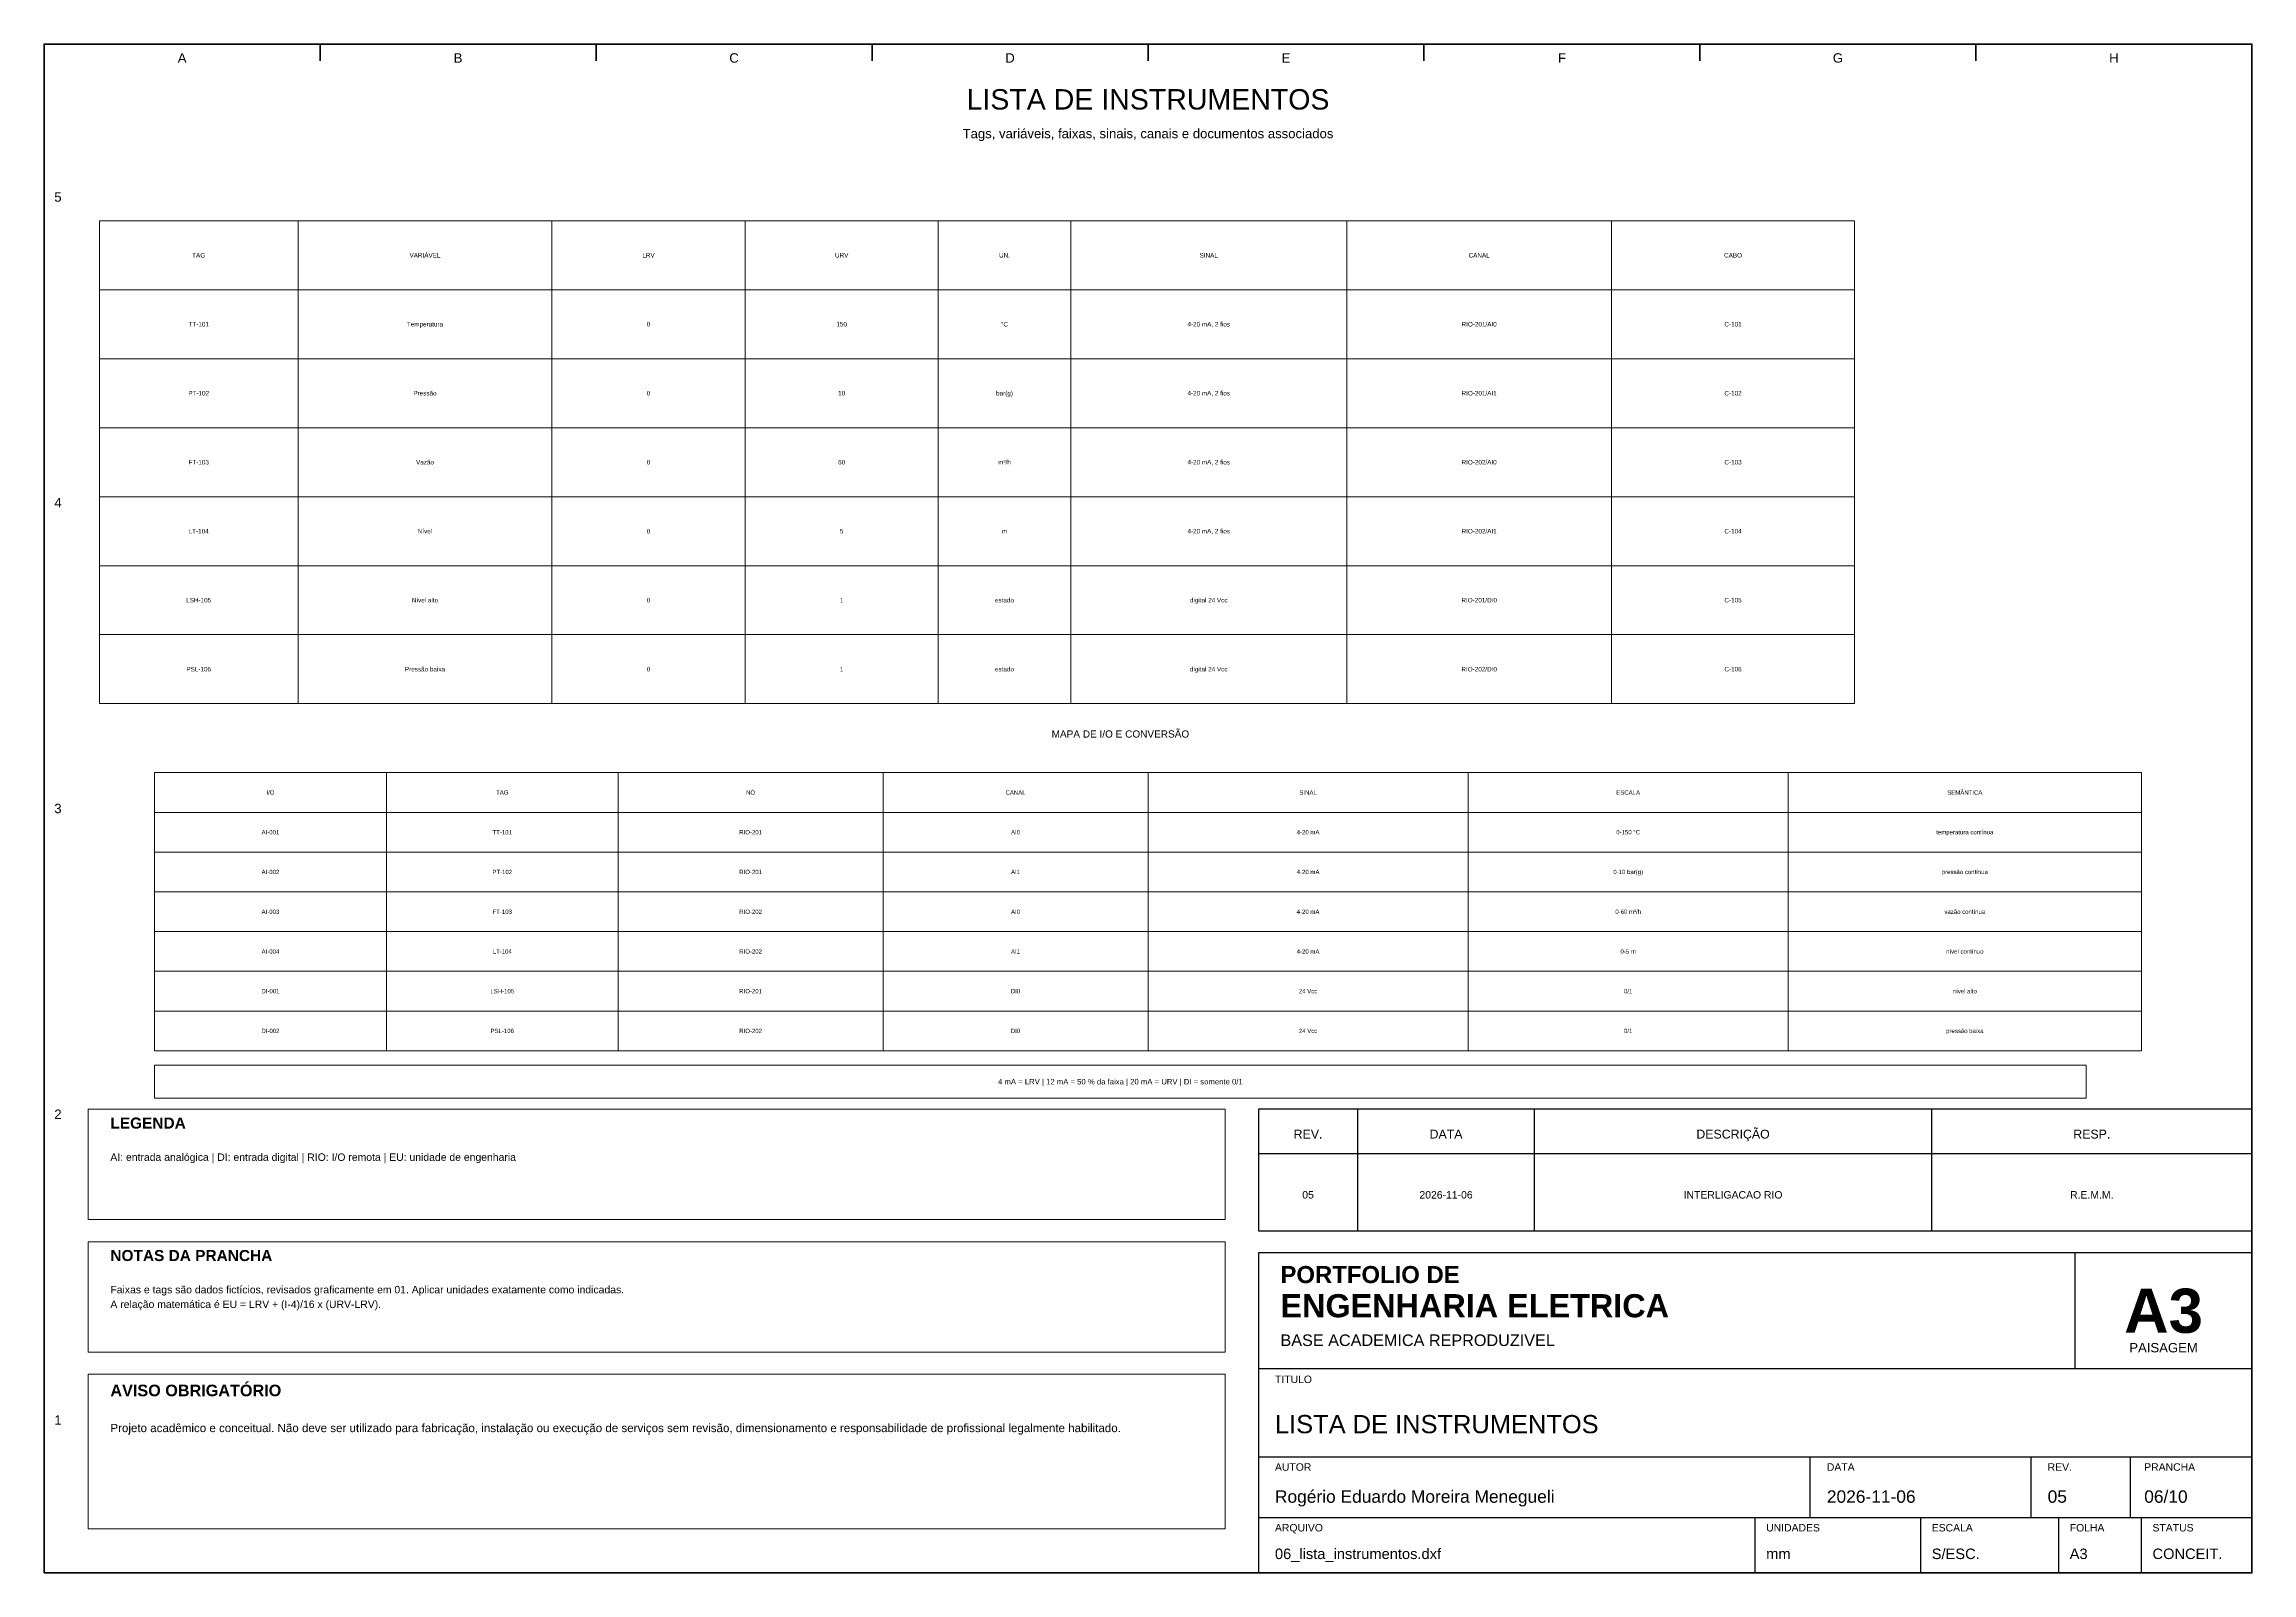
# Model space of a CAD drawing. Header units: millimetres. Extents: x 10 to 410, y 10 to 287.
import ezdxf
from ezdxf.enums import TextEntityAlignment as Align

# ---------------------------------------------------------------- set-up
doc = ezdxf.new("R2010")
doc.units = ezdxf.units.MM
for name, color, linetype, lineweight in [('00_MOLDURA', 7, 'CONTINUOUS', 50), ('01_CARIMBO', 7, 'CONTINUOUS', 25), ('02_TEXTO', 7, 'CONTINUOUS', 18), ('07_INSTRUMENTACAO', 202, 'CONTINUOUS', 25), ('12_LEGENDA', 7, 'CONTINUOUS', 18), ('13_NOTAS', 7, 'CONTINUOUS', 18)]:
    doc.layers.add(name, color=color, linetype=linetype, lineweight=lineweight)
doc.styles.add('PORTFOLIO_TEXTO', font='arial.ttf')
doc.styles.add('PORTFOLIO_TITULO', font='arialbd.ttf', dxfattribs={"width": 0.92})

# ---------------------------------------------------------------- blocks, each defined once
blk = doc.blocks.new('CARIMBO_A3')
at = {"layer": '01_CARIMBO'}
for p, q in [((148, 37), (148, 58)), ((0, 37), (180, 37)), ((0, 21), (180, 21)), ((100, 10), (100, 21)), ((140, 10), (140, 21)), ((158, 10), (158, 21)), ((0, 10), (180, 10)), ((90, 0), (90, 10)), ((120, 0), (120, 10)), ((145, 0), (145, 10)), ((160, 0), (160, 10))]:
    blk.add_line(p, q, dxfattribs=at)
blk.add_lwpolyline([(0, 0), (180, 0), (180, 58), (0, 58)], close=True, dxfattribs=at)
at = {"layer": '01_CARIMBO', "style": 'PORTFOLIO_TEXTO'}
for s, p in [('TITULO', (3, 34.4)), ('AUTOR', (3, 18.5)), ('DATA', (103, 18.5)), ('REV.', (143, 18.5)), ('PRANCHA', (160.5, 18.5)), ('ARQUIVO', (3, 7.5)), ('UNIDADES', (92, 7.5)), ('ESCALA', (122, 7.5)), ('FOLHA', (147, 7.5)), ('STATUS', (162, 7.5))]:
    blk.add_text(s, height=1.35, dxfattribs=at).set_placement(p)
at = {"layer": '02_TEXTO'}
for s, height, style, p in [('PORTFOLIO DE', 3.1, 'PORTFOLIO_TITULO', (4, 52.5)), ('ENGENHARIA ELETRICA', 4.2, 'PORTFOLIO_TITULO', (4, 46.3)), ('BASE ACADEMICA REPRODUZIVEL', 2.1, 'PORTFOLIO_TEXTO', (4, 41.1))]:
    blk.add_text(s, height=height, dxfattribs=dict(at, style=style)).set_placement(p)
for s, height, style, p in [('A3', 8, 'PORTFOLIO_TITULO', (164, 47.5)), ('PAISAGEM', 1.7, 'PORTFOLIO_TEXTO', (164, 40.8))]:
    blk.add_text(s, height=height, dxfattribs=dict(at, style=style)).set_placement(p, align=Align.MIDDLE_CENTER)
at = {"layer": '02_TEXTO', "style": 'PORTFOLIO_TEXTO'}
for tag, p, height in [('TITULO', (3, 25.3), 3.3), ('AUTOR', (3, 12.7), 2.25), ('DATA', (103, 12.7), 2.25), ('REVISAO', (143, 12.7), 2.25), ('PRANCHA', (160.5, 12.7), 2.25), ('ARQUIVO', (3, 2.5), 1.9), ('UNIDADES', (92, 2.5), 1.9), ('ESCALA', (122, 2.5), 1.9), ('FOLHA', (147, 2.5), 1.9), ('STATUS', (162, 2.5), 1.9)]:
    blk.add_attdef(tag, p, '', height=height, dxfattribs=at)

msp = doc.modelspace()

# ---------------------------------------------------------------- linework, layer by layer
at = {"layer": '00_MOLDURA'}
for p, q in [((60, 287), (60, 284)), ((110, 287), (110, 284)), ((160, 287), (160, 284)), ((210, 287), (210, 284)), ((260, 287), (260, 284)), ((310, 287), (310, 284)), ((360, 287), (360, 284))]:
    msp.add_line(p, q, dxfattribs=at)
msp.add_lwpolyline([(10, 10), (410, 10), (410, 287), (10, 287)], close=True, dxfattribs=at)
at = {"layer": '01_CARIMBO'}
for p, q in [((248, 72), (248, 94)), ((280, 72), (280, 94)), ((352, 72), (352, 94)), ((230, 86), (410, 86))]:
    msp.add_line(p, q, dxfattribs=at)
msp.add_lwpolyline([(230, 72), (410, 72), (410, 94), (230, 94)], close=True, dxfattribs=at)
at = {"layer": '12_LEGENDA'}
for p, q in [((56, 167.5), (56, 255)), ((102, 167.5), (102, 255)), ((137, 167.5), (137, 255)), ((172, 167.5), (172, 255)), ((196, 167.5), (196, 255)), ((246, 167.5), (246, 255)), ((294, 167.5), (294, 255)), ((20, 242.5), (338, 242.5)), ((20, 230), (338, 230)), ((20, 217.5), (338, 217.5)), ((20, 205), (338, 205)), ((20, 192.5), (338, 192.5)), ((20, 180), (338, 180)), ((72, 104.6), (72, 155)), ((114, 104.6), (114, 155)), ((162, 104.6), (162, 155)), ((210, 104.6), (210, 155)), ((268, 104.6), (268, 155)), ((326, 104.6), (326, 155)), ((30, 147.8), (390, 147.8)), ((30, 140.6), (390, 140.6)), ((30, 133.4), (390, 133.4)), ((30, 126.2), (390, 126.2)), ((30, 119), (390, 119)), ((30, 111.8), (390, 111.8))]:
    msp.add_line(p, q, dxfattribs=at)
for points in [[(20, 167.5), (338, 167.5), (338, 255), (20, 255)], [(30, 104.6), (390, 104.6), (390, 155), (30, 155)], [(18, 74), (224, 74), (224, 94), (18, 94)]]:
    msp.add_lwpolyline(points, close=True, dxfattribs=at)
at = {"layer": '13_NOTAS'}
for points in [[(30, 96), (380, 96), (380, 102), (30, 102)], [(18, 50), (224, 50), (224, 70), (18, 70)], [(18, 18), (224, 18), (224, 46), (18, 46)]]:
    msp.add_lwpolyline(points, close=True, dxfattribs=at)

# ---------------------------------------------------------------- block references
at = {"layer": '01_CARIMBO'}
msp.add_blockref('CARIMBO_A3', (230, 10), dxfattribs=at).add_auto_attribs({'TITULO': 'LISTA DE INSTRUMENTOS', 'AUTOR': 'Rogério Eduardo Moreira Menegueli', 'DATA': '2026-11-06', 'REVISAO': '05', 'PRANCHA': '06/10', 'ARQUIVO': '06_lista_instrumentos.dxf', 'UNIDADES': 'mm', 'ESCALA': 'S/ESC.', 'FOLHA': 'A3', 'STATUS': 'CONCEIT.'})

# ---------------------------------------------------------------- texts
at = {"layer": '00_MOLDURA', "style": 'PORTFOLIO_TEXTO'}
for s, p in [('A', (35, 284.5)), ('B', (85, 284.5)), ('C', (135, 284.5)), ('D', (185, 284.5)), ('E', (235, 284.5)), ('F', (285, 284.5)), ('G', (335, 284.5)), ('H', (385, 284.5)), ('5', (12.5, 259.3)), ('4', (12.5, 203.9)), ('3', (12.5, 148.5)), ('2', (12.5, 93.1)), ('1', (12.5, 37.7))]:
    msp.add_text(s, height=1.7, dxfattribs=at).set_placement(p, align=Align.MIDDLE_CENTER)
at = {"layer": '01_CARIMBO', "style": 'PORTFOLIO_TEXTO'}
for s, p in [('REV.', (239, 89.5)), ('DATA', (264, 89.5)), ('DESCRIÇÃO', (316, 89.5)), ('RESP.', (381, 89.5))]:
    msp.add_text(s, height=1.6, dxfattribs=at).set_placement(p, align=Align.MIDDLE_CENTER)
at = {"layer": '02_TEXTO', "style": 'PORTFOLIO_TEXTO'}
for s, height, p in [('LISTA DE INSTRUMENTOS', 3.7, (210, 277)), ('Tags, variáveis, faixas, sinais, canais e documentos associados', 1.7, (210, 270.8)), ('TT-101', 0.82, (38, 236.25)), ('Temperatura', 0.82, (79, 236.25)), ('0', 0.82, (119.5, 236.25)), ('150', 0.82, (154.5, 236.25)), ('°C', 0.82, (184, 236.25)), ('4-20 mA, 2 fios', 0.82, (221, 236.25)), ('RIO-201/AI0', 0.82, (270, 236.25)), ('C-101', 0.82, (316, 236.25)), ('PT-102', 0.82, (38, 223.75)), ('Pressão', 0.82, (79, 223.75)), ('0', 0.82, (119.5, 223.75)), ('10', 0.82, (154.5, 223.75)), ('bar(g)', 0.82, (184, 223.75)), ('4-20 mA, 2 fios', 0.82, (221, 223.75)), ('RIO-201/AI1', 0.82, (270, 223.75)), ('C-102', 0.82, (316, 223.75)), ('FT-103', 0.82, (38, 211.25)), ('Vazão', 0.82, (79, 211.25)), ('0', 0.82, (119.5, 211.25)), ('60', 0.82, (154.5, 211.25)), ('m³/h', 0.82, (184, 211.25)), ('4-20 mA, 2 fios', 0.82, (221, 211.25)), ('RIO-202/AI0', 0.82, (270, 211.25)), ('C-103', 0.82, (316, 211.25)), ('LT-104', 0.82, (38, 198.75)), ('Nível', 0.82, (79, 198.75)), ('0', 0.82, (119.5, 198.75)), ('5', 0.82, (154.5, 198.75)), ('m', 0.82, (184, 198.75)), ('4-20 mA, 2 fios', 0.82, (221, 198.75)), ('RIO-202/AI1', 0.82, (270, 198.75)), ('C-104', 0.82, (316, 198.75)), ('LSH-105', 0.82, (38, 186.25)), ('Nível alto', 0.82, (79, 186.25)), ('0', 0.82, (119.5, 186.25)), ('1', 0.82, (154.5, 186.25)), ('estado', 0.82, (184, 186.25)), ('digital 24 Vcc', 0.82, (221, 186.25)), ('RIO-201/DI0', 0.82, (270, 186.25)), ('C-105', 0.82, (316, 186.25)), ('PSL-106', 0.82, (38, 173.75)), ('Pressão baixa', 0.82, (79, 173.75)), ('0', 0.82, (119.5, 173.75)), ('1', 0.82, (154.5, 173.75)), ('estado', 0.82, (184, 173.75)), ('digital 24 Vcc', 0.82, (221, 173.75)), ('RIO-202/DI0', 0.82, (270, 173.75)), ('C-106', 0.82, (316, 173.75)), ('AI-001', 0.78, (51, 144.2)), ('TT-101', 0.78, (93, 144.2)), ('RIO-201', 0.78, (138, 144.2)), ('AI0', 0.78, (186, 144.2)), ('4-20 mA', 0.78, (239, 144.2)), ('0-150 °C', 0.78, (297, 144.2)), ('temperatura contínua', 0.78, (358, 144.2)), ('AI-002', 0.78, (51, 137)), ('PT-102', 0.78, (93, 137)), ('RIO-201', 0.78, (138, 137)), ('AI1', 0.78, (186, 137)), ('4-20 mA', 0.78, (239, 137)), ('0-10 bar(g)', 0.78, (297, 137)), ('pressão contínua', 0.78, (358, 137)), ('AI-003', 0.78, (51, 129.8)), ('FT-103', 0.78, (93, 129.8)), ('RIO-202', 0.78, (138, 129.8)), ('AI0', 0.78, (186, 129.8)), ('4-20 mA', 0.78, (239, 129.8)), ('0-60 m³/h', 0.78, (297, 129.8)), ('vazão contínua', 0.78, (358, 129.8)), ('AI-004', 0.78, (51, 122.6)), ('LT-104', 0.78, (93, 122.6)), ('RIO-202', 0.78, (138, 122.6)), ('AI1', 0.78, (186, 122.6)), ('4-20 mA', 0.78, (239, 122.6)), ('0-5 m', 0.78, (297, 122.6)), ('nível contínuo', 0.78, (358, 122.6)), ('DI-001', 0.78, (51, 115.4)), ('LSH-105', 0.78, (93, 115.4)), ('RIO-201', 0.78, (138, 115.4)), ('DI0', 0.78, (186, 115.4)), ('24 Vcc', 0.78, (239, 115.4)), ('0/1', 0.78, (297, 115.4)), ('nível alto', 0.78, (358, 115.4)), ('DI-002', 0.78, (51, 108.2)), ('PSL-106', 0.78, (93, 108.2)), ('RIO-202', 0.78, (138, 108.2)), ('DI0', 0.78, (186, 108.2)), ('24 Vcc', 0.78, (239, 108.2)), ('0/1', 0.78, (297, 108.2)), ('pressão baixa', 0.78, (358, 108.2)), ('05', 1.35, (239, 78.5)), ('2026-11-06', 1.35, (264, 78.5)), ('INTERLIGACAO RIO', 1.35, (316, 78.5)), ('R.E.M.M.', 1.35, (381, 78.5))]:
    msp.add_text(s, height=height, dxfattribs=at).set_placement(p, align=Align.MIDDLE_CENTER)
at = {"layer": '07_INSTRUMENTACAO', "style": 'PORTFOLIO_TEXTO'}
msp.add_text('MAPA DE I/O E CONVERSÃO', height=1.3, dxfattribs=at).set_placement((205, 162), align=Align.MIDDLE_CENTER)
at = {"layer": '12_LEGENDA', "style": 'PORTFOLIO_TEXTO'}
for s, height, p in [('TAG', 0.82, (38, 248.75)), ('VARIÁVEL', 0.82, (79, 248.75)), ('LRV', 0.82, (119.5, 248.75)), ('URV', 0.82, (154.5, 248.75)), ('UN.', 0.82, (184, 248.75)), ('SINAL', 0.82, (221, 248.75)), ('CANAL', 0.82, (270, 248.75)), ('CABO', 0.82, (316, 248.75)), ('SEMÂNTICA', 0.78, (358, 151.4)), ('I/O', 0.78, (51, 151.4)), ('TAG', 0.78, (93, 151.4)), ('NÓ', 0.78, (138, 151.4)), ('CANAL', 0.78, (186, 151.4)), ('SINAL', 0.78, (239, 151.4)), ('ESCALA', 0.78, (297, 151.4))]:
    msp.add_text(s, height=height, dxfattribs=at).set_placement(p, align=Align.MIDDLE_CENTER)
at = {"layer": '12_LEGENDA', "style": 'PORTFOLIO_TITULO'}
msp.add_text('LEGENDA', height=2, dxfattribs=at).set_placement((22, 90.5))
at = {"layer": '12_LEGENDA', "insert": (22, 86), "char_height": 1.35, "width": 198, "attachment_point": 1, "line_spacing_factor": 1.18, "style": 'PORTFOLIO_TEXTO'}
msp.add_mtext('AI: entrada analógica | DI: entrada digital | RIO: I/O remota | EU: unidade de engenharia', dxfattribs=at)
at = {"layer": '13_NOTAS', "style": 'PORTFOLIO_TEXTO'}
msp.add_text('4 mA = LRV | 12 mA = 50 % da faixa | 20 mA = URV | DI = somente 0/1', height=1, dxfattribs=at).set_placement((205, 99), align=Align.MIDDLE_CENTER)
at = {"layer": '13_NOTAS', "style": 'PORTFOLIO_TITULO'}
for s, height, p in [('NOTAS DA PRANCHA', 2, (22, 66.5)), ('AVISO OBRIGATÓRIO', 2.1, (22, 42))]:
    msp.add_text(s, height=height, dxfattribs=at).set_placement(p)
at = {"layer": '13_NOTAS', "width": 198, "attachment_point": 1, "line_spacing_factor": 1.18, "style": 'PORTFOLIO_TEXTO'}
for s, insert, char_height in [('Faixas e tags são dados fictícios, revisados graficamente em 01. Aplicar unidades exatamente como indicadas.\\PA relação matemática é EU = LRV + (I-4)/16 x (URV-LRV).', (22, 62), 1.35), ('Projeto acadêmico e conceitual. Não deve ser utilizado para fabricação, instalação ou execução de serviços sem revisão, dimensionamento e responsabilidade de profissional legalmente habilitado.', (22, 37), 1.5)]:
    msp.add_mtext(s, dxfattribs=dict(at, insert=insert, char_height=char_height))

doc.saveas('drawing.dxf')
